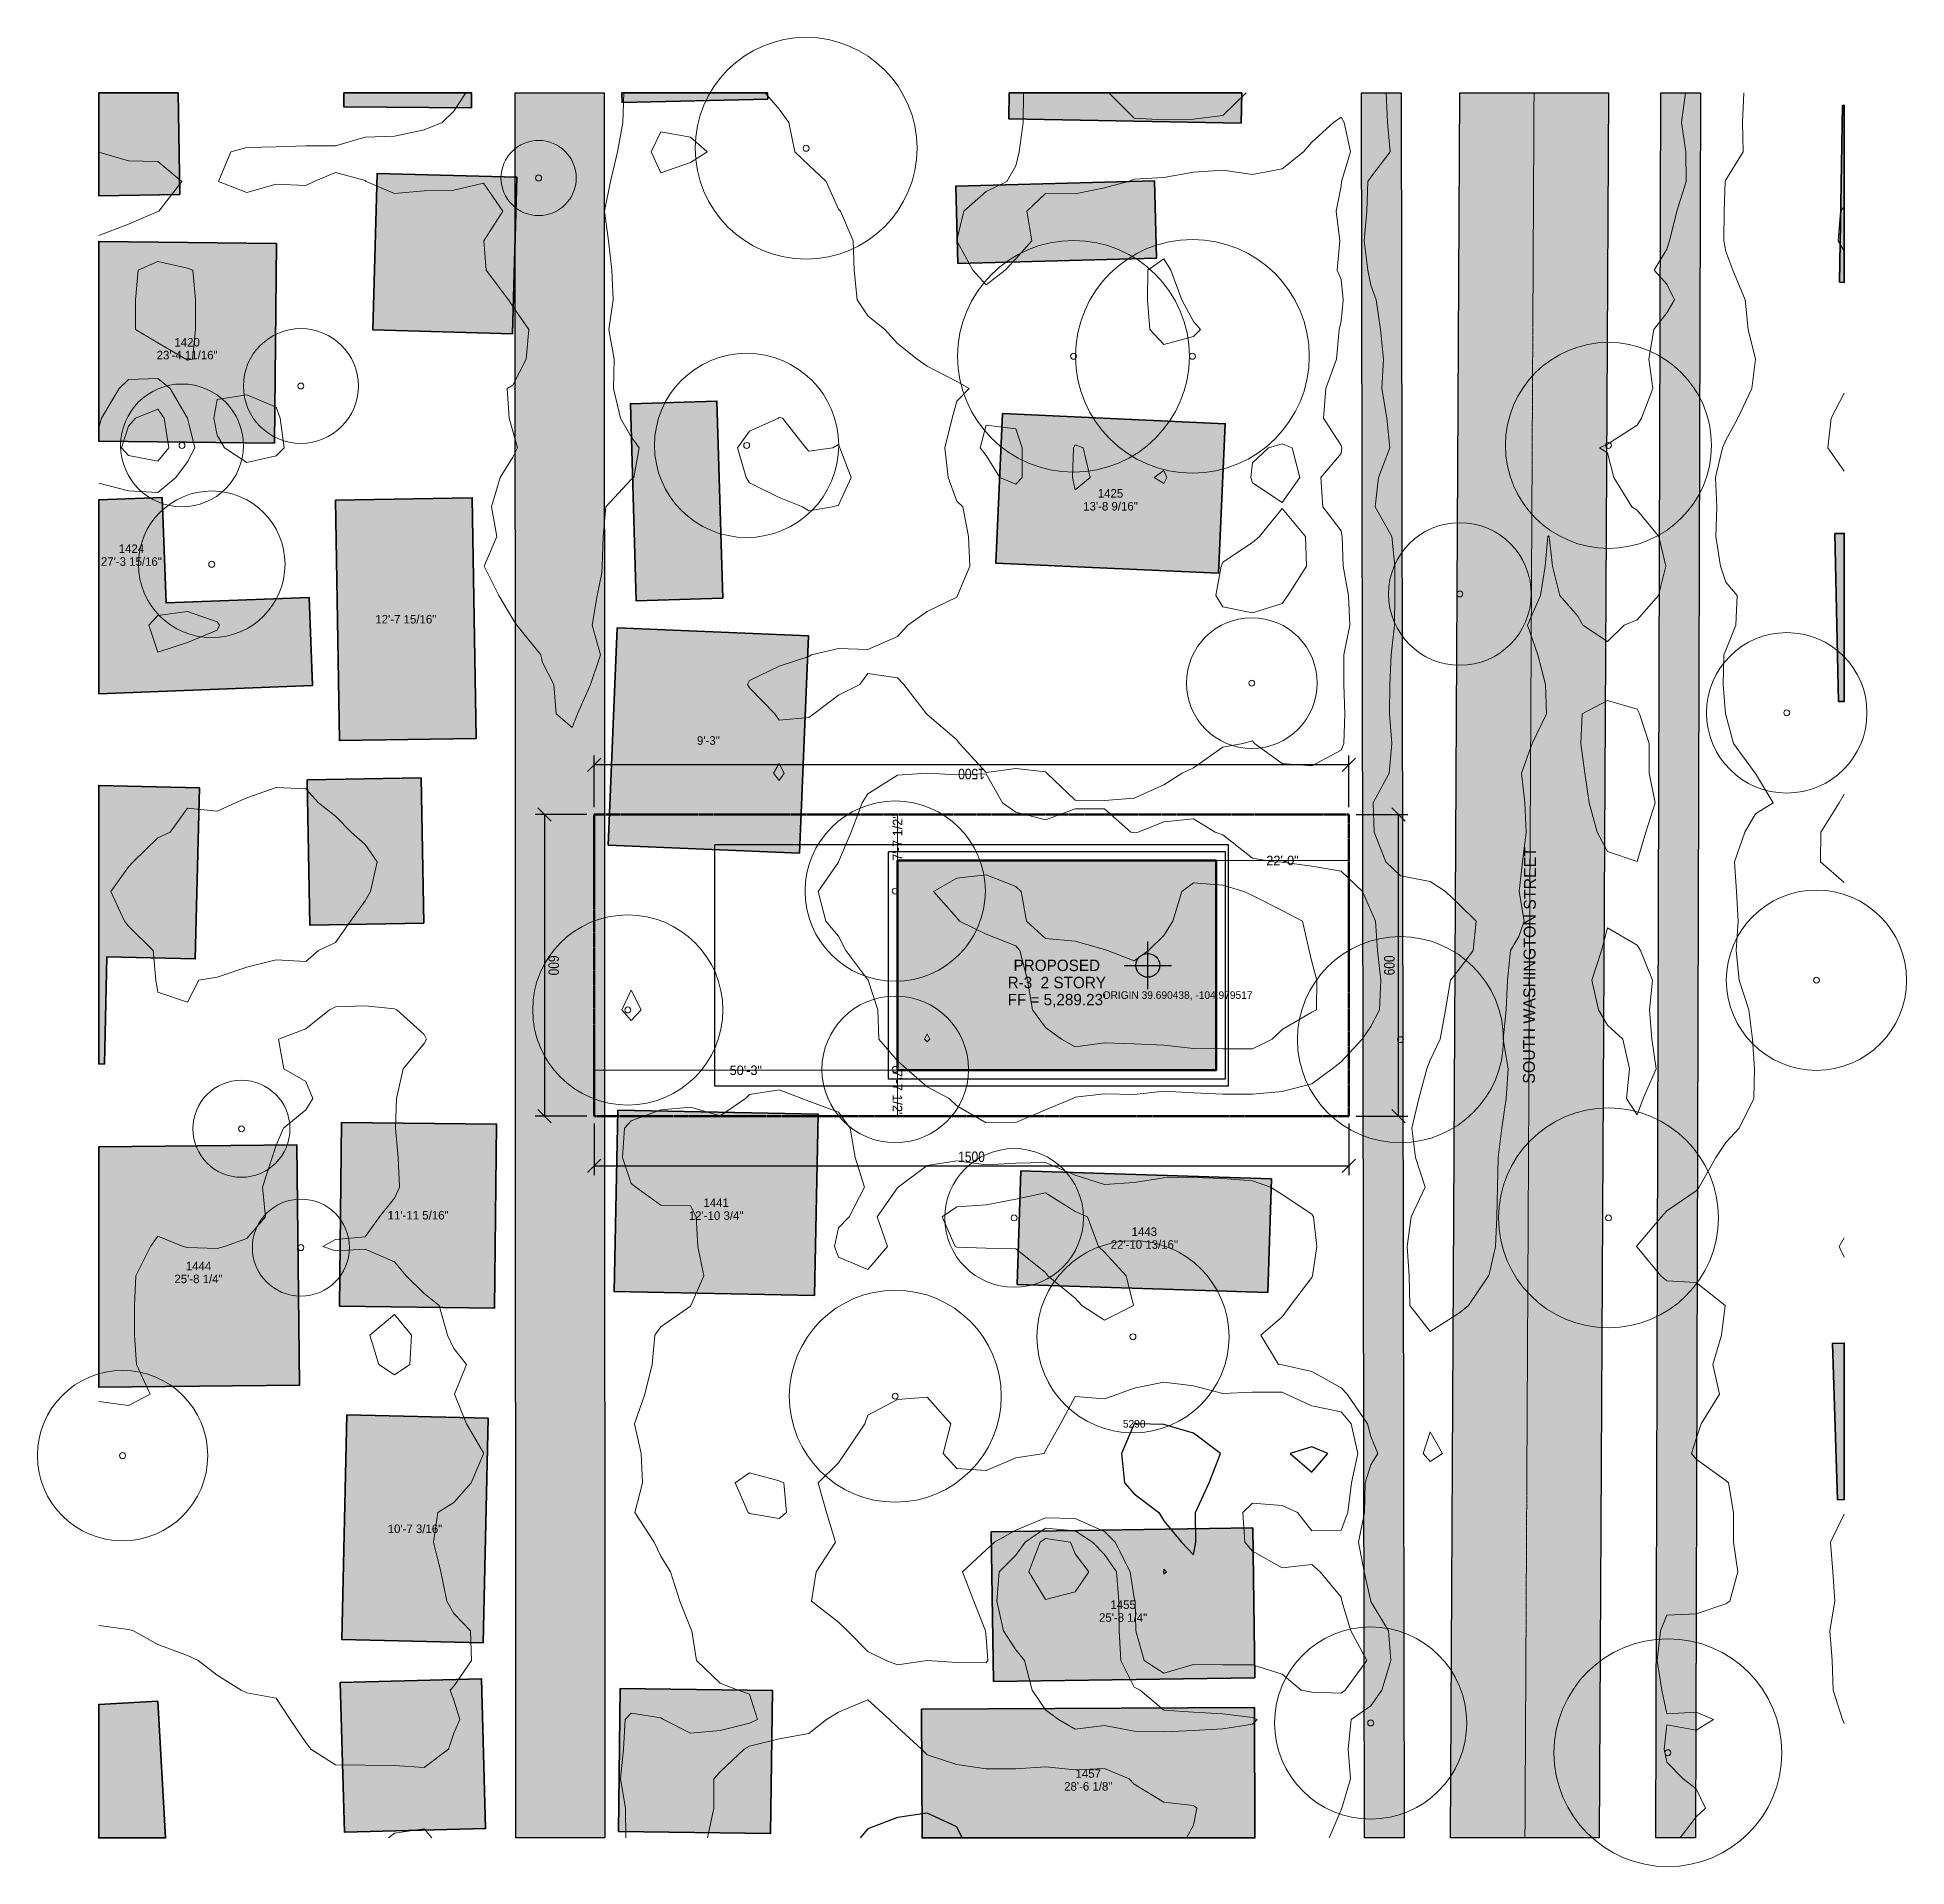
# Model space of a CAD drawing. Header units: inches. Extents: x -2207 to 1508, y -1791 to 1844.
import ezdxf
from ezdxf.enums import TextEntityAlignment as Align

# ---------------------------------------------------------------- set-up
doc = ezdxf.new("R2010")
doc.units = ezdxf.units.IN
doc.header["$MEASUREMENT"] = 0
for name, pattern in [('CENTER', [5.08, 3.175, -0.635, 0.635, -0.635]), ('DASHED', [1.524, 1.27, -0.254]), ('PHANTOM', [6.35, 3.175, -0.635, 0.635, -0.635, 0.635, -0.635])]:
    doc.linetypes.add(name, pattern=pattern)
for name, color, linetype, lineweight in [('A-ANNO-DIMS', 1, 'CONTINUOUS', 18), ('A-ANNO-SYMB', 7, 'CONTINUOUS', 25), ('A-ANNO-TEXT', 7, 'CONTINUOUS', 25), ('A-BLDG-PROP', 7, 'CONTINUOUS', 70), ('A-BLDG-PROP-PATT', 252, 'CONTINUOUS', 0), ('A-ROOF-OTLN', 6, 'DASHED', 25), ('C-BLDG-EXST', 8, 'CONTINUOUS', 35), ('C-BLDG-EXST-PATT', 254, 'CONTINUOUS', 0), ('C-PROP', 1, 'PHANTOM', 50), ('C-PROP-SBCK', 1, 'DASHED', 25), ('C-ROAD', 8, 'CONTINUOUS', 25), ('C-ROAD-CNTR', 8, 'CENTER', 13), ('C-ROAD-PATT', 254, 'CONTINUOUS', 0), ('C-TOPO-MAJR', 33, 'CONTINUOUS', 25), ('C-TOPO-MINR', 33, 'CONTINUOUS', 13), ('L-PLNT', 3, 'CONTINUOUS', 18)]:
    doc.layers.add(name, color=color, linetype=linetype, lineweight=lineweight)
doc.styles.add('OpenSansCondensed-Light', font='OpenSansCondensed-Light.ttf')
doc.dimstyles.new('ARCHKIT', dxfattribs={"dimtxt": 20.787402, "dimasz": 2.5, "dimexe": 18.897638, "dimexo": 14.173228, "dimgap": 7.559055, "dimtad": 1, "dimdec": 4, "dimlunit": 4, "dimtsz": 13.228346, "dimcen": 2.5, "dimazin": 3, "dimtfac": 1, "dimtmove": 0, "dimatfit": 3})

msp = doc.modelspace()

# ---------------------------------------------------------------- texts
at = {"layer": 'A-ANNO-TEXT'}
for s, height, p in [('1420', 17.007874, (-1909.12787, 1238.51138)), ('23\'-4 11/16"', 17.007874, (-1909.12787, 1212.99956)), ('1425', 17.007874, (-74.21036, 938.0614)), ('13\'-8 9/16"', 17.007874, (-74.21036, 912.54959)), ('1424', 17.007874, (-2019.8834, 828.16703)), ('27\'-3 15/16"', 17.007874, (-2019.8834, 802.65522)), ('12\'-7 15/16"', 17.007874, (-1474.52158, 688.03181)), ('9\'-3"', 17.007874, (-873.31552, 446.95737)), ('22\'-0"', 18.897638, (267.6, 208.5)), ('PROPOSED', 22.677165, (-180.9, 0)), ('R-3  2 STORY', 22.6771654, (-180.9, -34.01575)), ("FF = 5,289.23'", 22.6771654, (-180.9, -68.0315)), ('ORIGIN 39.690438, -104.979517', 15.1181102, (59.05512, -59.05512)), ('50\'-3"', 18.897638, (-798.9, -208.5)), ('1441', 17.007874, (-857.86977, -471.87064)), ('11\'-11 5/16"', 17.007874, (-1450.12702, -496.56574)), ('12\'-10 3/4"', 17.007874, (-857.86977, -497.38245)), ('22\'-10 13/16"', 17.007874, (-6.92306, -554.86502)), ('1443', 17.007874, (-6.92306, -529.35321)), ('1444', 17.007874, (-1886.50607, -597.63483)), ('25\'-8 1/4"', 17.007874, (-1886.50607, -623.14664)), ('5290', 15.11811, (-27.06489, -911.17253)), ('10\'-7 3/16"', 17.007874, (-1456.37766, -1119.89999)), ('1455', 17.007874, (-49.13694, -1270.71009)), ('25\'-8 1/4"', 17.007874, (-49.13694, -1296.2219)), ('28\'-6 1/8"', 17.007874, (-118.38965, -1631.80892)), ('1457', 17.007874, (-118.38965, -1606.29711))]:
    msp.add_text(s, height=height, dxfattribs=at).set_placement(p, align=Align.MIDDLE_CENTER)
for s, height, rotation, p in [('7\'-7 1/2"', 18.897638, 90, (-497.4, 254.25)), ('SOUTH WASHINGTON STREET', 23.6220472, 89.70174979, (758.46539, 0)), ('7\'-7 1/2"', 18.897638, -90, (-497.4, -254.25))]:
    msp.add_text(s, height=height, rotation=rotation, dxfattribs=at).set_placement(p, align=Align.MIDDLE_CENTER)

# ---------------------------------------------------------------- blocks, each defined once
blk = doc.blocks.new('_OBLIQUE')
at = {"color": 0, "linetype": 'BYBLOCK'}
blk.add_line((-0.5, -0.5), (0.5, 0.5), dxfattribs=at)
blk = doc.blocks.new('*D1')
for p, q in [((413.8, 300), (516.9, 300)), ((498, -300), (498, 300)), ((413.8, -300), (516.9, -300))]:
    blk.add_line(p, q)
at = {"layer": 'Defpoints'}
for p in [(399.6, 300), (399.6, -300), (498, -300)]:
    blk.add_point(p, dxfattribs=at)
at = {"layer": 'A-ANNO-DIMS', "xscale": 26.45669291338583, "yscale": 26.45669291338583, "rotation": 90}
for p in [(498, 300), (498, -300)]:
    blk.add_blockref('_OBLIQUE', p, dxfattribs=at)
at = {"layer": 'A-ANNO-DIMS', "insert": (480.1, 0), "char_height": 20.79, "attachment_point": 5, "rotation": 90, "style": 'OpenSansCondensed-Light'}
blk.add_mtext('600', dxfattribs=at)
blk = doc.blocks.new('*D2')
for p, q in [((-1100.4, 314.2), (-1100.4, 417.3)), ((399.6, 314.2), (399.6, 417.3)), ((399.6, 398.4), (-1100.4, 398.4))]:
    blk.add_line(p, q)
at = {"layer": 'Defpoints'}
for p in [(399.6, 398.4), (-1100.4, 300), (399.6, 300)]:
    blk.add_point(p, dxfattribs=at)
at = {"layer": 'A-ANNO-DIMS', "xscale": 26.45669291338583, "yscale": 26.45669291338583, "rotation": 180}
for p in [(-1100.4, 398.4), (399.6, 398.4)]:
    blk.add_blockref('_OBLIQUE', p, dxfattribs=at)
at = {"layer": 'A-ANNO-DIMS', "insert": (-350.4, 380.5), "char_height": 20.79, "attachment_point": 5, "rotation": 180, "style": 'OpenSansCondensed-Light'}
blk.add_mtext('1500', dxfattribs=at)
blk = doc.blocks.new('*D3')
for p, q in [((-1114.6, 300), (-1217.7, 300)), ((-1198.8, 300), (-1198.8, -300)), ((-1114.6, -300), (-1217.7, -300))]:
    blk.add_line(p, q)
at = {"layer": 'Defpoints'}
for p in [(-1198.8, 300), (-1100.4, 300), (-1100.4, -300)]:
    blk.add_point(p, dxfattribs=at)
at = {"layer": 'A-ANNO-DIMS', "xscale": 26.45669291338583, "yscale": 26.45669291338583, "rotation": -90}
for p in [(-1198.8, 300), (-1198.8, -300)]:
    blk.add_blockref('_OBLIQUE', p, dxfattribs=at)
at = {"layer": 'A-ANNO-DIMS', "insert": (-1180.9, 0), "char_height": 20.79, "attachment_point": 5, "rotation": 270, "style": 'OpenSansCondensed-Light'}
blk.add_mtext('600', dxfattribs=at)
blk = doc.blocks.new('*D4')
for p, q in [((-1100.4, -314.2), (-1100.4, -417.3)), ((399.6, -314.2), (399.6, -417.3)), ((-1100.4, -398.4), (399.6, -398.4))]:
    blk.add_line(p, q)
at = {"layer": 'Defpoints'}
for p in [(-1100.4, -300), (399.6, -300), (-1100.4, -398.4)]:
    blk.add_point(p, dxfattribs=at)
at = {"layer": 'A-ANNO-DIMS', "xscale": 26.45669291338583, "yscale": 26.45669291338583}
for p in [(-1100.4, -398.4), (399.6, -398.4)]:
    blk.add_blockref('_OBLIQUE', p, dxfattribs=at)
at = {"layer": 'A-ANNO-DIMS', "insert": (-350.4, -380.5), "char_height": 20.79, "attachment_point": 5, "style": 'OpenSansCondensed-Light'}
blk.add_mtext('1500', dxfattribs=at)

# ---------------------------------------------------------------- dimensions: what is measured, and where the dimension line sits
at = {"layer": 'A-ANNO-DIMS'}
for base, p1, p2, angle, picture, middle in [((399.6, 398.4252), (399.6, 300), (-1100.4, 300), 180, '*D2', (-350.4, 380.47244)), ((-1198.8252, 300), (-1100.4, 300), (-1100.4, -300), 270, '*D3', (-1180.87244, 0)), ((498.0252, -300), (399.6, -300), (399.6, 300), 90, '*D1', (480.07244, 0))]:
    dim = msp.add_linear_dim(base=base, p1=p1, p2=p2, angle=angle, dimstyle='ARCHKIT', dxfattribs=at)
    dim.commit()
    dim.dimension.update_dxf_attribs({"geometry": picture, "text_midpoint": middle})
dim = msp.add_linear_dim(base=(-1100.4, -398.4252), p1=(-1100.4, -300), p2=(399.6, -300), dimstyle='ARCHKIT', dxfattribs=at)
dim.commit()
dim.dimension.update_dxf_attribs({"geometry": '*D4', "text_midpoint": (-350.4, -380.47244)})

# ---------------------------------------------------------------- hatches: boundary and pattern name
at = {"layer": 'A-BLDG-PROP-PATT'}
msp.add_hatch(color=256, dxfattribs=at).paths.add_polyline_path([(-497.4, -208.5), (-497.4, 208.5), (135.6, 208.5), (135.6, -208.5), (-497.4, -208.5)])
at = {"layer": 'C-BLDG-EXST-PATT'}
for points in [[(-1923.92136, 1532.11465), (-2084.65197, 1529.60781), (-2084.65197, 1734.25197), (-1926.94789, 1734.25197), (-1923.92136, 1532.11465)], [(-1344.07629, 1704.77426), (-1597.6947, 1706.52397), (-1597.51731, 1734.25197), (-1343.88773, 1734.25197), (-1344.07629, 1704.77426)], [(-755.45188, 1721.81993), (-1044.86731, 1715.26398), (-1045.31724, 1734.25197), (-755.73469, 1734.25197), (-755.45188, 1721.81993)], [(185.4015, 1674.17287), (-276.24485, 1682.91536), (-275.27492, 1734.25197), (186.53651, 1734.25197), (185.4015, 1674.17287)], [(1374.47155, 1357.70044), (1380.5487, 1709.14563), (1383.85197, 1709.08833), (1383.85197, 1357.53762), (1374.47155, 1357.70044)], [(-1262.69063, 1255.41367), (-1539.94895, 1263.28313), (-1531.50468, 1574.07601), (-1254.24664, 1566.64368), (-1262.69063, 1255.41367)], [(-377.5575, 1395.28995), (-381.6098, 1548.71937), (13.1706, 1559.21003), (17.56081, 1405.78061), (-377.5575, 1395.28995)], [(-1731.42847, 1435.07266), (-1735.82094, 1038.16695), (-2084.65197, 1041.95009), (-2084.65197, 1438.90343), (-1731.42847, 1435.07266)], [(-844.27175, 729.55584), (-1016.5032, 724.31092), (-1028.32167, 1116.40836), (-856.42815, 1121.65327), (-844.27175, 729.55584)], [(-289.0783, 1096.73631), (153.99499, 1076.62866), (140.4868, 779.8236), (-302.24922, 799.49415), (-289.0783, 1096.73631)], [(-1959.04687, 929.76235), (-1950.94321, 720.38141), (-1666.93013, 731.30774), (-1660.17691, 556.02224), (-2084.65197, 539.91821), (-2084.65197, 925.02632), (-1959.04687, 929.76235)], [(-1614.24654, 924.95198), (-1342.39119, 929.32187), (-1334.96371, 451.11164), (-1606.48178, 446.74175), (-1614.24654, 924.95198)], [(1372.44908, 524.5481), (1365.35569, 858.07127), (1383.85197, 858.46237), (1383.85197, 524.77994), (1372.44908, 524.5481)], [(-1072.22686, 238.66987), (-1054.32676, 670.98231), (-674.40444, 655.24488), (-692.30399, 222.93241), (-1072.22686, 238.66987)], [(-1438.97983, 83.93062), (-1665.58287, 79.99769), (-1670.30921, 368.49746), (-1444.0441, 372.43039), (-1438.97983, 83.93062)], [(-1884.75459, 352.76237), (-1892.86173, 12.68242), (-2068.47064, 17.05477), (-2073.53775, -196.26015), (-2084.65197, -195.99499), (-2084.65197, 357.58759), (-1884.75459, 352.76237)], [(-1053.31697, -287.62367), (-655.15709, -295.49297), (-662.24979, -656.11763), (-1060.74785, -648.24832), (-1053.31697, -287.62367)], [(-1606.15003, -677.53301), (-1602.09557, -312.10003), (-1294.1042, -315.59847), (-1298.15828, -681.03146), (-1606.15003, -677.53301)], [(-1690.91352, -356.68587), (-1685.85053, -834.45895), (-2084.65197, -838.63682), (-2084.65197, -360.8107), (-1690.91352, -356.68587)], [(238.42343, -649.99857), (-259.36145, -634.2622), (-252.26935, -408.70786), (245.51516, -424.44422), (238.42343, -649.99857)], [(1370.43, -1062.20048), (1360.29729, -751.40763), (1383.85197, -750.64929), (1383.85197, -1061.76808), (1370.43, -1062.20048)], [(-1591.62962, -893.47077), (-1310.99222, -900.02893), (-1321.12548, -1346.32923), (-1601.7633, -1339.77106), (-1591.62962, -893.47077)], [(212.75799, -1415.83424), (-306.64168, -1423.26521), (-311.03162, -1125.58594), (208.36754, -1118.15498), (212.75799, -1415.83424)], [(-1604.80315, -1425.44672), (-1324.16519, -1418.01702), (-1316.06142, -1715.69632), (-1596.69965, -1723.12603), (-1604.80315, -1425.44672)], [(-1051.97111, -1721.37993), (-1048.2553, -1437.25142), (-746.00386, -1441.1864), (-749.71939, -1725.31491), (-1051.97111, -1721.37993)], [(-1967.50511, -1462.59985), (-1952.14232, -1734.25197), (-2084.65197, -1734.25197), (-2084.65197, -1469.2593), (-1967.50511, -1462.59985)], [(-449.49355, -1478.34226), (211.74489, -1475.28267), (212.71396, -1734.25197), (-448.53533, -1734.25197), (-449.49355, -1478.34226)]]:
    msp.add_hatch(color=256, dxfattribs=at).paths.add_polyline_path(points)
at = {"layer": 'C-ROAD'}
for points in [[(430.39393, -1734.25197), (424.68388, 1734.25197), (503.42415, 1734.25197), (509.13419, -1734.25197), (430.39393, -1734.25197)], [(1098.04412, 1734.25197), (1088.03416, -1734.25197), (1009.29367, -1734.25197), (1019.30364, 1734.25197), (1098.04412, 1734.25197)]]:
    msp.add_hatch(color=256, dxfattribs=at).paths.add_polyline_path(points)
at = {"layer": 'C-ROAD-PATT'}
for points in [[(-1080.38428, 1734.25197), (-1078.7321, -1734.25197), (-1255.89748, -1734.25197), (-1257.54965, 1734.25197), (-1080.38428, 1734.25197)], [(601.79795, -1734.25197), (619.85323, 1734.25197), (915.13282, 1734.25197), (897.07754, -1734.25197), (601.79795, -1734.25197)]]:
    msp.add_hatch(color=256, dxfattribs=at).paths.add_polyline_path(points)

# ---------------------------------------------------------------- linework, layer by layer
at = {"layer": 'A-ANNO-DIMS'}
for points in [[(-497.4, 208.5), (-497.4, 300)], [(135.6, 208.5), (399.6, 208.5)], [(-497.4, -208.5), (-1100.4, -208.5)], [(-497.4, -208.5), (-497.4, -300)]]:
    msp.add_lwpolyline(points, dxfattribs=at)
at = {"layer": 'A-ANNO-SYMB'}
for points in [[(0, -47.24409), (0, 47.24409)], [(-47.24409, 0), (47.24409, 0)]]:
    msp.add_lwpolyline(points, dxfattribs=at)
msp.add_circle((0, 0), 23.62205, dxfattribs=at)
at = {"layer": 'A-BLDG-PROP'}
msp.add_lwpolyline([(-497.4, -208.5), (-497.4, 208.5), (135.6, 208.5), (135.6, -208.5), (-497.4, -208.5)], close=True, dxfattribs=at)
at = {"layer": 'A-ROOF-OTLN'}
msp.add_lwpolyline([(-515.4, -226.5), (-515.4, 226.5), (153.6, 226.5), (153.6, -226.5), (-515.4, -226.5)], close=True, dxfattribs=at)
at = {"layer": 'C-BLDG-EXST'}
for points in [[(-1923.92136, 1532.11465), (-2084.65197, 1529.60781), (-2084.65197, 1734.25197), (-1926.94789, 1734.25197), (-1923.92136, 1532.11465)], [(-1344.07629, 1704.77426), (-1597.6947, 1706.52397), (-1597.51731, 1734.25197), (-1343.88773, 1734.25197), (-1344.07629, 1704.77426)], [(-755.45188, 1721.81993), (-1044.86731, 1715.26398), (-1045.31724, 1734.25197), (-755.73469, 1734.25197), (-755.45188, 1721.81993)], [(185.4015, 1674.17287), (-276.24485, 1682.91536), (-275.27492, 1734.25197), (186.53651, 1734.25197), (185.4015, 1674.17287)], [(1374.47155, 1357.70044), (1380.5487, 1709.14563), (1383.85197, 1709.08833), (1383.85197, 1357.53762), (1374.47155, 1357.70044)], [(-1262.69063, 1255.41367), (-1539.94895, 1263.28313), (-1531.50468, 1574.07601), (-1254.24664, 1566.64368), (-1262.69063, 1255.41367)], [(-377.5575, 1395.28995), (-381.6098, 1548.71937), (13.1706, 1559.21003), (17.56081, 1405.78061), (-377.5575, 1395.28995)], [(-1731.42847, 1435.07266), (-1735.82094, 1038.16695), (-2084.65197, 1041.95009), (-2084.65197, 1438.90343), (-1731.42847, 1435.07266)], [(-844.27175, 729.55584), (-1016.5032, 724.31092), (-1028.32167, 1116.40836), (-856.42815, 1121.65327), (-844.27175, 729.55584)], [(-289.0783, 1096.73631), (153.99499, 1076.62866), (140.4868, 779.8236), (-302.24922, 799.49415), (-289.0783, 1096.73631)], [(-1959.04687, 929.76235), (-1950.94321, 720.38141), (-1666.93013, 731.30774), (-1660.17691, 556.02224), (-2084.65197, 539.91821), (-2084.65197, 925.02632), (-1959.04687, 929.76235)], [(-1614.24654, 924.95198), (-1342.39119, 929.32187), (-1334.96371, 451.11164), (-1606.48178, 446.74175), (-1614.24654, 924.95198)], [(1372.44908, 524.5481), (1365.35569, 858.07127), (1383.85197, 858.46237), (1383.85197, 524.77994), (1372.44908, 524.5481)], [(-1072.22686, 238.66987), (-1054.32676, 670.98231), (-674.40444, 655.24488), (-692.30399, 222.93241), (-1072.22686, 238.66987)], [(-1438.97983, 83.93062), (-1665.58287, 79.99769), (-1670.30921, 368.49746), (-1444.0441, 372.43039), (-1438.97983, 83.93062)], [(-1884.75459, 352.76237), (-1892.86173, 12.68242), (-2068.47064, 17.05477), (-2073.53775, -196.26015), (-2084.65197, -195.99499), (-2084.65197, 357.58759), (-1884.75459, 352.76237)], [(-1053.31697, -287.62367), (-655.15709, -295.49297), (-662.24979, -656.11763), (-1060.74785, -648.24832), (-1053.31697, -287.62367)], [(-1606.15003, -677.53301), (-1602.09557, -312.10003), (-1294.1042, -315.59847), (-1298.15828, -681.03146), (-1606.15003, -677.53301)], [(-1690.91352, -356.68587), (-1685.85053, -834.45895), (-2084.65197, -838.63682), (-2084.65197, -360.8107), (-1690.91352, -356.68587)], [(238.42343, -649.99857), (-259.36145, -634.2622), (-252.26935, -408.70786), (245.51516, -424.44422), (238.42343, -649.99857)], [(1370.43, -1062.20048), (1360.29729, -751.40763), (1383.85197, -750.64929), (1383.85197, -1061.76808), (1370.43, -1062.20048)], [(-1591.62962, -893.47077), (-1310.99222, -900.02893), (-1321.12548, -1346.32923), (-1601.7633, -1339.77106), (-1591.62962, -893.47077)], [(212.75799, -1415.83424), (-306.64168, -1423.26521), (-311.03162, -1125.58594), (208.36754, -1118.15498), (212.75799, -1415.83424)], [(-1604.80315, -1425.44672), (-1324.16519, -1418.01702), (-1316.06142, -1715.69632), (-1596.69965, -1723.12603), (-1604.80315, -1425.44672)], [(-1051.97111, -1721.37993), (-1048.2553, -1437.25142), (-746.00386, -1441.1864), (-749.71939, -1725.31491), (-1051.97111, -1721.37993)], [(-1967.50511, -1462.59985), (-1952.14232, -1734.25197), (-2084.65197, -1734.25197), (-2084.65197, -1469.2593), (-1967.50511, -1462.59985)], [(-449.49355, -1478.34226), (211.74489, -1475.28267), (212.71396, -1734.25197), (-448.53533, -1734.25197), (-449.49355, -1478.34226)]]:
    msp.add_lwpolyline(points, close=True, dxfattribs=at)
at = {"layer": 'C-PROP'}
msp.add_lwpolyline([(399.6, -300), (399.6, 300), (-1100.4, 300), (-1100.4, -300), (399.6, -300)], close=True, dxfattribs=at)
at = {"layer": 'C-PROP-SBCK'}
msp.add_lwpolyline([(-860.4, 240), (159.6, 240), (159.6, -240), (-860.4, -240), (-860.4, 240)], close=True, dxfattribs=at)
at = {"layer": 'C-ROAD'}
for points in [[(-1080.38428, 1734.25197), (-1078.7321, -1734.25197), (-1255.89748, -1734.25197), (-1257.54965, 1734.25197), (-1080.38428, 1734.25197)], [(430.39393, -1734.25197), (424.68388, 1734.25197), (503.42415, 1734.25197), (509.13419, -1734.25197), (430.39393, -1734.25197)], [(601.79795, -1734.25197), (619.85323, 1734.25197), (915.13282, 1734.25197), (897.07754, -1734.25197), (601.79795, -1734.25197)], [(1098.04412, 1734.25197), (1088.03416, -1734.25197), (1009.29367, -1734.25197), (1019.30364, 1734.25197), (1098.04412, 1734.25197)]]:
    msp.add_lwpolyline(points, close=True, dxfattribs=at)
at = {"layer": 'C-ROAD-CNTR'}
msp.add_lwpolyline([(767.49303, 1734.25197), (749.43775, -1734.25197)], dxfattribs=at)
at = {"layer": 'C-TOPO-MAJR'}
for points in [[(90.51152, -1171.94797), (95.09174, -1146.36995), (94.78295, -1087.58174), (121.64324, -1028.79354), (144.14234, -970.00534), (90.51152, -929.69898), (31.72332, -912.56209), (-21.93394, -911.21714), (-27.06489, -911.17253), (-27.13878, -911.21714), (-52.41495, -970.00534), (-46.20622, -1028.79354), (-27.06489, -1050.23105), (22.1016, -1087.58174), (31.72332, -1104.22758), (66.6862, -1146.36995), (90.51152, -1171.94797)], [(325.66433, -1007.14334), (357.69265, -970.00534), (325.66433, -957.07346), (282.75629, -970.00534), (325.66433, -1007.14334)], [(31.72332, -1209.60345), (37.07983, -1205.15815), (31.72332, -1200.36852), (31.04204, -1205.15815), (31.72332, -1209.60345)], [(-368.86893, -1734.25197), (-379.7941, -1712.04581), (-438.5823, -1685.39406), (-497.37051, -1693.52148), (-556.15871, -1716.49299), (-571.58682, -1734.25197)]]:
    msp.add_lwpolyline(points, dxfattribs=at)
at = {"layer": 'C-TOPO-MINR'}
for points in [[(-1041.20106, 1734.25197), (-1043.17116, 1675.46377), (-1053.9662, 1616.67556), (-1067.91092, 1557.88736), (-1079.97459, 1499.09916), (-1071.77537, 1440.31096), (-1064.91327, 1381.52275), (-1062.43452, 1322.73455), (-1071.38199, 1263.94635), (-1060.5196, 1205.15815), (-1062.01699, 1146.36995), (-1048.14765, 1087.58174), (-1026.46433, 1050.33071), (-1010.97497, 1028.79354), (-1021.73339, 970.00534), (-1026.46433, 965.88823), (-1076.73559, 911.21714), (-1082.35209, 852.42893), (-1084.51275, 793.64073), (-1085.25253, 779.90024), (-1094.26418, 734.85253), (-1104.38763, 676.06433), (-1087.90761, 617.27612), (-1107.35331, 558.48792), (-1133.35624, 499.69972), (-1144.04073, 472.66225), (-1175.62873, 499.69972), (-1180.48309, 558.48792), (-1202.82893, 602.21581), (-1206.05862, 617.27612), (-1253.71454, 676.06433), (-1261.61714, 687.81749), (-1289.69009, 734.85253), (-1318.94786, 793.64073), (-1293.90155, 852.42893), (-1304.44737, 911.21714), (-1286.74699, 970.00534), (-1261.61714, 1010.4325), (-1252.90233, 1028.79354), (-1261.61714, 1062.1118), (-1268.85669, 1087.58174), (-1273.22231, 1146.36995), (-1261.61714, 1153.15269), (-1235.37152, 1205.15815), (-1230.05884, 1263.94635), (-1261.61714, 1309.74229), (-1270.38097, 1322.73455), (-1314.76342, 1381.52275), (-1319.39198, 1440.31096), (-1281.99463, 1499.09916), (-1320.40534, 1555.01012), (-1379.19354, 1540.98146), (-1437.98174, 1539.4945), (-1496.76995, 1534.4676), (-1553.6572, 1557.88736), (-1555.55815, 1559.79922), (-1614.34635, 1575.96398), (-1656.44274, 1557.88736), (-1673.13455, 1550.00512), (-1731.92275, 1552.71275), (-1790.71096, 1536.409), (-1846.59198, 1557.88736), (-1822.17862, 1616.67556), (-1790.71096, 1625.83399), (-1731.92275, 1626.87636), (-1673.13455, 1628.82663), (-1614.34635, 1628.88243), (-1555.55815, 1645.92304), (-1496.76995, 1647.88183), (-1437.98174, 1660.76375), (-1402.38107, 1675.46377), (-1379.19354, 1697.50435), (-1355.42007, 1734.25197)], [(-760.20839, 1734.25197), (-732.52332, 1701.97473), (-713.65058, 1675.46377), (-701.50123, 1616.67556), (-673.73511, 1590.19603), (-639.26759, 1557.88736), (-614.94691, 1502.76247), (-610.64949, 1499.09916), (-585.57438, 1440.31096), (-583.81268, 1381.52275), (-577.36348, 1322.73455), (-556.15871, 1290.9202), (-522.42288, 1263.94635), (-497.37051, 1236.31354), (-458.08518, 1205.15815), (-438.5823, 1191.26934), (-379.7941, 1160.25006), (-355.28078, 1146.36995), (-379.7941, 1121.6208), (-389.07736, 1087.58174), (-403.54919, 1028.79354), (-396.49214, 970.00534), (-379.7941, 922.74303), (-367.59236, 911.21714), (-356.65006, 852.42893), (-353.84067, 793.64073), (-378.15397, 734.85253), (-379.7941, 731.69188), (-438.5823, 703.49243), (-476.73054, 676.06433), (-497.37051, 653.55177), (-556.15871, 627.99715), (-614.94691, 629.78285), (-668.09456, 617.27612), (-673.73511, 614.22199), (-732.52332, 594.38334), (-791.31152, 566.25015), (-795.67889, 558.48792), (-791.31152, 551.69771), (-741.24984, 499.69972), (-732.52332, 487.40229), (-673.73511, 492.42177), (-664.03405, 499.69972), (-614.94691, 537.07119), (-572.47007, 558.48792), (-556.15871, 580.18961), (-497.37051, 571.68198), (-484.56684, 558.48792), (-439.99872, 499.69972), (-438.5823, 498.62229), (-379.7941, 448.04415), (-374.48252, 440.91152), (-321.0059, 383.58893), (-262.2177, 391.00092), (-203.42949, 384.36724), (-200.54194, 382.12332), (-144.64129, 328.26505), (-85.85309, 327.47549), (-27.06489, 332.4213), (31.72332, 358.91975), (68.40401, 382.12332), (90.51152, 392.68343), (149.29972, 433.95317), (188.88066, 440.91152), (208.08792, 446.11085), (211.89819, 440.91152), (266.87612, 401.38238), (325.66433, 396.33291), (384.45253, 427.90252), (389.27539, 440.91152), (391.59317, 499.69972), (389.64057, 558.48792), (389.75098, 617.27612), (401.42388, 676.06433), (398.91203, 734.85253), (387.9387, 793.64073), (386.49371, 852.42893), (384.45253, 863.45695), (347.58806, 911.21714), (344.04159, 970.00534), (384.45253, 1017.23229), (385.51048, 1028.79354), (384.45253, 1033.23539), (349.22094, 1087.58174), (353.44886, 1146.36995), (374.60717, 1205.15815), (380.43016, 1263.94635), (384.45253, 1280.63188), (388.02618, 1322.73455), (384.45253, 1363.07712), (376.06831, 1381.52275), (381.2557, 1440.31096), (374.47304, 1499.09916), (384.45253, 1548.46644), (385.12553, 1557.88736), (402.50893, 1616.67556), (390.14514, 1675.46377), (384.45253, 1686.01373), (368.74424, 1675.46377), (325.66433, 1636.31322), (309.04788, 1616.67556), (266.87612, 1583.36519), (208.08792, 1571.74676), (149.29972, 1580.35594), (90.51152, 1576.60909), (31.72332, 1565.73857), (-27.06489, 1562.4646), (-39.11771, 1557.88736), (-85.85309, 1545.36386), (-144.64129, 1533.42343), (-203.42949, 1534.42705), (-240.24274, 1499.09916), (-230.71214, 1440.31096), (-262.2177, 1404.25929), (-283.32042, 1381.52275), (-321.0059, 1352.56705), (-348.00441, 1381.52275), (-379.7941, 1439.9539), (-380.30185, 1440.31096), (-379.7941, 1441.55263), (-365.4321, 1499.09916), (-321.0059, 1538.39477), (-280.08655, 1557.88736), (-262.2177, 1588.85508), (-255.4388, 1616.67556), (-247.92753, 1675.46377), (-246.92487, 1734.25197)], [(-77.58716, 1734.25197), (-27.06489, 1683.7363), (31.72332, 1680.60724), (90.51152, 1682.01248), (149.29972, 1689.38636), (195.46405, 1734.25197)], [(1068.26818, 1734.25197), (1060.19749, 1675.46377), (1069.25426, 1616.67556), (1069.49913, 1557.88736), (1051.07848, 1499.09916), (1036.9976, 1440.31096), (1031.12275, 1423.82676), (1006.29872, 1381.52275), (1031.12275, 1353.80723), (1046.90147, 1322.73455), (1031.12275, 1296.96025), (1005.48123, 1263.94635), (995.82349, 1205.15815), (1003.85811, 1146.36995), (981.24708, 1087.58174), (972.33455, 1073.74135), (913.54635, 1036.02608), (897.48241, 1028.79354), (913.54635, 1018.64122), (925.94496, 970.00534), (961.8565, 911.21714), (972.33455, 904.60888), (1015.56949, 852.42893), (1029.36699, 793.64073), (1015.14274, 734.85253), (972.33455, 687.02429), (946.82391, 676.06433), (913.54635, 643.9221), (864.73224, 676.06433), (854.75815, 694.38017), (818.45452, 734.85253), (804.23125, 793.64073), (797.41034, 852.42893), (795.96995, 853.67147), (794.83207, 852.42893), (789.79462, 793.64073), (780.13908, 734.85253), (754.46839, 676.06433), (774.80248, 617.27612), (790.45121, 558.48792), (791.99962, 499.69972), (764.0707, 440.91152), (742.41171, 382.12332), (748.89578, 323.33511), (751.80038, 264.54691), (744.2365, 205.75871), (737.95152, 146.97051), (747.71694, 88.1823), (737.18174, 57.21755), (720.89966, 29.3941), (714.54869, -29.3941), (712.33287, -88.1823), (706.06546, -146.97051), (716.27184, -205.75871), (712.19008, -264.54691), (703.30241, -323.33511), (695.87658, -382.12332), (694.82104, -440.91152), (693.36875, -499.69972), (690.61025, -558.48792), (678.39354, -614.15999), (677.10587, -617.27612), (636.96126, -676.06433), (619.60534, -690.61873), (560.81714, -727.69959), (520.65299, -676.06433), (519.01472, -617.27612), (515.24779, -558.48792), (523.54501, -499.69972), (550.87525, -440.91152), (531.82021, -382.12332), (524.66883, -323.33511), (538.35761, -264.54691), (554.42952, -205.75871), (560.81714, -188.7089), (581.13432, -146.97051), (591.76016, -88.1823), (601.2671, -29.3941), (619.60534, -6.57855), (646.55486, 29.3941), (652.35684, 88.1823), (619.60534, 120.64861), (591.56327, 146.97051), (560.81714, 166.89766), (502.02893, 178.06234), (473.25655, 205.75871), (449.95408, 264.54691), (447.66433, 323.33511), (479.35418, 382.12332), (484.72457, 440.91152), (480.22527, 499.69972), (480.70993, 558.48792), (483.52568, 617.27612), (490.19266, 676.06433), (491.06387, 734.85253), (490.67065, 793.64073), (485.03298, 852.42893), (451.70291, 911.21714), (458.56908, 970.00534), (480.87645, 1028.79354), (474.96445, 1087.58174), (465.03711, 1146.36995), (468.3732, 1205.15815), (462.61733, 1263.94635), (453.76766, 1322.73455), (443.24073, 1351.83966), (437.05614, 1381.52275), (430.13058, 1440.31096), (435.33878, 1499.09916), (437.07088, 1557.88736), (443.24073, 1566.64882), (481.66455, 1616.67556), (476.16512, 1675.46377), (473.92709, 1734.25197)], [(1184.28396, 1734.25197), (1181.83003, 1675.46377), (1183.25024, 1616.67556), (1148.69916, 1561.51417), (1147.26076, 1557.88736), (1145.11091, 1499.09916), (1144.62075, 1440.31096), (1148.69916, 1419.07532), (1162.52482, 1381.52275), (1187.32598, 1322.73455), (1192.92142, 1263.94635), (1207.44161, 1205.15815), (1199.96326, 1146.36995), (1172.64731, 1087.58174), (1148.69916, 1043.95737), (1142.06298, 1028.79354), (1128.40843, 970.00534), (1130.95217, 911.21714), (1128.47625, 852.42893), (1137.78832, 793.64073), (1148.69916, 761.86701), (1170.93672, 734.85253), (1168.39129, 676.06433), (1148.69916, 626.73438), (1144.34387, 617.27612), (1143.50433, 558.48792), (1147.95814, 499.69972), (1148.69916, 497.64402), (1163.71636, 440.91152), (1207.16022, 382.12332), (1207.48736, 381.52786), (1242.56015, 323.33511), (1207.48736, 301.30745), (1186.55192, 264.54691), (1166.15362, 205.75871), (1169.67547, 146.97051), (1173.05701, 88.1823), (1168.94303, 29.3941), (1174.82495, -29.3941), (1194.39356, -88.1823), (1201.57964, -146.97051), (1205.77704, -205.75871), (1204.15876, -264.54691), (1175.444, -323.33511), (1148.69916, -352.1055), (1128.83052, -382.12332), (1095.36936, -440.91152), (1089.91096, -447.96086), (1031.12275, -487.70979), (1020.68356, -499.69972), (972.33455, -556.81129), (971.40924, -558.48792), (972.33455, -560.20512), (1019.29499, -617.27612), (1031.12275, -627.03387), (1089.91096, -630.60975), (1147.39789, -676.06433), (1140.25461, -734.85253), (1123.02207, -793.64073), (1136.01924, -852.42893), (1099.56917, -911.21714), (1089.91096, -940.78632), (1080.59607, -970.00534), (1089.91096, -981.42293), (1148.69916, -1024.19961), (1153.76392, -1028.79354), (1163.73027, -1087.58174), (1164.1199, -1146.36995), (1172.31509, -1205.15815), (1156.27675, -1263.94635), (1148.69916, -1268.99412), (1089.91096, -1288.70725), (1031.12275, -1291.76798), (1018.99976, -1322.73455), (1012.45796, -1381.52275), (1021.39559, -1440.31096), (1031.12275, -1487.44158), (1089.91096, -1484.63057), (1124.07014, -1499.09916), (1089.91096, -1520.09967), (1031.12275, -1509.61529), (1025.88956, -1557.88736), (1031.12275, -1583.74516), (1064.05608, -1616.67556), (1089.91096, -1636.51994), (1108.52077, -1675.46377), (1089.91096, -1692.19237), (1057.58727, -1734.25197)], [(-967.67612, 1574.93966), (-908.88792, 1595.80089), (-875.83012, 1616.67556), (-908.88792, 1646.02414), (-967.67612, 1656.78109), (-987.14327, 1616.67556), (-967.67612, 1574.93966)], [(-2084.65197, 1616.0541), (-2025.86377, 1598.83163), (-1967.07556, 1598.0185), (-1919.37052, 1557.88736), (-1965.37799, 1499.09916), (-1967.07556, 1498.71463), (-2025.86377, 1473.00577), (-2084.65197, 1450.37913)], [(1383.85197, 1507.72647), (1376.4786, 1499.09916), (1372.08152, 1440.31096), (1383.85197, 1419.79928)], [(-1908.28736, 1203.1572), (-1898.3262, 1205.15815), (-1892.15476, 1263.94635), (-1892.15476, 1322.73455), (-1898.09477, 1381.52275), (-1908.28736, 1385.51788), (-1967.07556, 1399.21405), (-2006.5423, 1381.52275), (-2011.91699, 1322.73455), (-2011.91699, 1263.94635), (-1967.07556, 1237.50839), (-1911.85901, 1205.15815), (-1908.28736, 1203.1572)], [(31.72332, 1234.31272), (90.51152, 1250.10975), (104.95888, 1263.94635), (90.51152, 1279.90984), (67.85612, 1322.73455), (45.69643, 1381.52275), (31.72332, 1404.23563), (0.15528, 1381.52275), (-0.77519, 1322.73455), (4.18633, 1263.94635), (31.72332, 1234.31272)], [(913.54635, 1381.11007), (914.18444, 1381.52275), (913.54635, 1381.99842), (912.99131, 1381.52275), (913.54635, 1381.11007)], [(-2084.65197, 1068.9571), (-2079.33195, 1087.58174), (-2043.99838, 1146.36995), (-2025.86377, 1164.4072), (-1967.07556, 1166.27873), (-1943.12788, 1146.36995), (-1908.35202, 1087.58174), (-1908.28736, 1087.30345), (-1893.90281, 1028.79354), (-1908.28736, 1001.04138), (-1931.81821, 970.00534), (-1967.07556, 940.09636), (-2025.86377, 943.33477), (-2084.65197, 958.11644)], [(-1790.71096, 999.83518), (-1731.92275, 1012.89076), (-1716.27069, 1028.79354), (-1724.52505, 1087.58174), (-1731.92275, 1109.32418), (-1790.71096, 1133.99522), (-1849.49916, 1124.59046), (-1856.03368, 1087.58174), (-1849.49916, 1053.96629), (-1834.78793, 1028.79354), (-1790.71096, 999.83518)], [(1383.85197, 1137.09181), (1357.9309, 1087.58174), (1351.08328, 1028.79354), (1383.85197, 982.17025)], [(-2025.86377, 1013.57918), (-2039.25005, 1028.79354), (-2025.86377, 1071.70797), (-2011.3923, 1087.58174), (-1967.07556, 1105.60237), (-1954.64195, 1087.58174), (-1945.18748, 1028.79354), (-1967.07556, 1002.22034), (-2025.86377, 1013.57918)], [(-673.73511, 903.23306), (-626.81282, 911.21714), (-614.94691, 914.85735), (-589.21459, 970.00534), (-612.13505, 1028.79354), (-614.94691, 1034.98867), (-626.06203, 1028.79354), (-673.73511, 1021.81778), (-679.44242, 1028.79354), (-725.87738, 1087.58174), (-732.52332, 1088.99958), (-734.23935, 1087.58174), (-791.31152, 1061.86005), (-815.32134, 1028.79354), (-798.21541, 970.00534), (-791.31152, 959.31188), (-732.52332, 930.03633), (-686.16579, 911.21714), (-673.73511, 903.23306)], [(-262.2177, 956.63134), (-293.93836, 970.00534), (-321.0059, 1013.25355), (-333.21402, 1028.79354), (-321.0059, 1073.87425), (-262.2177, 1066.66793), (-250.02733, 1028.79354), (-249.75877, 970.00534), (-262.2177, 956.63134)], [(-144.64129, 945.12608), (-114.67053, 970.00534), (-128.49745, 1028.79354), (-144.64129, 1034.37258), (-147.37837, 1028.79354), (-149.91965, 970.00534), (-144.64129, 945.12608)], [(208.08792, 959.36866), (204.59513, 970.00534), (208.08792, 998.53558), (239.66056, 1028.79354), (266.87612, 1036.40641), (286.91006, 1028.79354), (301.89226, 970.00534), (266.87612, 920.13613), (208.08792, 959.36866)], [(31.72332, 957.43965), (37.46848, 970.00534), (31.72332, 983.47635), (12.71149, 970.00534), (31.72332, 957.43965)], [(149.29972, 712.43206), (134.83065, 734.85253), (146.06482, 793.64073), (149.29972, 801.66329), (208.08792, 840.71579), (222.16979, 852.42893), (266.87612, 908.37345), (313.62754, 852.42893), (315.23697, 793.64073), (278.16887, 734.85253), (266.87612, 719.37505), (208.08792, 700.66726), (149.29972, 712.43206)], [(-1967.07556, 622.25791), (-1908.28736, 641.82045), (-1849.49916, 666.50949), (-1844.57531, 676.06433), (-1849.49916, 682.98932), (-1908.28736, 703.34708), (-1967.07556, 695.54361), (-1984.92497, 676.06433), (-1967.07556, 622.25791)], [(913.54635, 226.6411), (892.87633, 264.54691), (877.26235, 323.33511), (868.3946, 382.12332), (860.72204, 440.91152), (862.9846, 499.69972), (913.54635, 526.52495), (972.33455, 509.0982), (977.02117, 499.69972), (995.95854, 440.91152), (996.4406, 382.12332), (1008.40012, 323.33511), (989.49687, 264.54691), (972.33455, 206.56132), (913.54635, 226.6411)], [(-732.52332, 367.76489), (-722.68768, 382.12332), (-732.52332, 401.20908), (-743.71734, 382.12332), (-732.52332, 367.76489)], [(-379.7941, -279.10719), (-321.0059, -312.99895), (-262.2177, -312.07618), (-203.42949, -287.41371), (-148.99728, -264.54691), (-144.64129, -261.95763), (-85.85309, -255.57091), (-27.06489, -256.83481), (31.72332, -250.18461), (90.51152, -253.13264), (149.29972, -255.73728), (208.08792, -255.75812), (266.87612, -250.77315), (325.66433, -235.32483), (366.00941, -205.75871), (384.45253, -191.85774), (426.1559, -146.97051), (443.24073, -121.40755), (460.14729, -88.1823), (463.03484, -29.3941), (456.10923, 29.3941), (452.40132, 88.1823), (443.24073, 109.20785), (426.29252, 146.97051), (384.45253, 186.99525), (325.66433, 197.40979), (266.87612, 205.01538), (250.3936, 205.75871), (208.08792, 213.35305), (149.29972, 259.41815), (133.87533, 264.54691), (90.51152, 291.456), (31.72332, 285.24701), (-18.94787, 264.54691), (-27.06489, 263.34002), (-34.00184, 264.54691), (-85.85309, 310.83489), (-144.64129, 310.95414), (-203.42949, 289.47795), (-262.2177, 304.36396), (-288.55038, 323.33511), (-321.0059, 380.77737), (-379.7941, 378.5634), (-438.5823, 382.10016), (-497.37051, 378.02484), (-556.15871, 341.21828), (-567.77667, 323.33511), (-589.56722, 264.54691), (-614.75365, 205.75871), (-614.94691, 205.21659), (-654.80377, 146.97051), (-639.93197, 88.1823), (-614.94691, 58.28875), (-600.28565, 29.3941), (-556.15871, -28.72882), (-555.6751, -29.3941), (-536.59293, -88.1823), (-534.29051, -146.97051), (-497.37051, -189.4494), (-479.75414, -205.75871), (-438.5823, -241.16777), (-395.08181, -264.54691), (-379.7941, -279.10719)], [(-1967.07556, -53.43926), (-1908.28736, -73.10592), (-1885.57704, -29.3941), (-1849.49916, -23.23574), (-1790.71096, -3.46177), (-1731.92275, 10.74838), (-1673.13455, 7.98596), (-1647.99254, 29.3941), (-1614.34635, 45.59116), (-1584.63345, 88.1823), (-1555.55815, 128.47539), (-1544.63653, 146.97051), (-1531.6992, 205.75871), (-1555.55815, 240.18699), (-1582.96064, 264.54691), (-1614.34635, 296.58547), (-1648.25602, 323.33511), (-1673.13455, 350.92269), (-1731.92275, 353.58905), (-1790.71096, 332.91108), (-1813.20435, 323.33511), (-1849.49916, 306.44939), (-1908.28736, 312.70978), (-1942.65278, 264.54691), (-1967.07556, 253.5367), (-2016.56486, 205.75871), (-2025.86377, 195.56993), (-2060.49109, 146.97051), (-2033.48406, 88.1823), (-2025.86377, 78.10171), (-1976.82302, 29.3941), (-1971.117, -29.3941), (-1967.07556, -53.43926)], [(1383.85197, 340.48771), (1374.10662, 323.33511), (1337.44269, 264.54691), (1336.89558, 205.75871), (1383.85197, 164.52414)], [(-144.64129, -162.00703), (-85.85309, -153.91273), (-27.06489, -156.10187), (31.72332, -158.44885), (90.51152, -165.1436), (149.29972, -165.87635), (208.08792, -165.62585), (246.99616, -146.97051), (266.87612, -127.64559), (325.66433, -93.13144), (335.32695, -88.1823), (335.71179, -29.3941), (325.66433, 7.30993), (320.63362, 29.3941), (307.05538, 88.1823), (266.87612, 108.97479), (208.08792, 139.09534), (191.02969, 146.97051), (149.29972, 159.58327), (90.51152, 164.27857), (67.57283, 146.97051), (49.54921, 88.1823), (31.72332, 59.13609), (1.40714, 29.3941), (-27.06489, 8.6901), (-79.88419, 29.3941), (-85.85309, 31.49727), (-144.64129, 47.79139), (-203.42949, 53.12118), (-240.84535, 88.1823), (-251.6548, 146.97051), (-262.2177, 156.52851), (-321.0059, 180.25462), (-379.7941, 173.61037), (-425.71214, 146.97051), (-379.7941, 94.7861), (-374.51528, 88.1823), (-321.0059, 61.95283), (-262.2177, 38.66537), (-254.1948, 29.3941), (-238.8917, -29.3941), (-229.11678, -88.1823), (-203.42949, -123.32027), (-171.60185, -146.97051), (-144.64129, -162.00703)], [(972.33455, -297.22907), (951.50564, -264.54691), (957.26423, -205.75871), (944.04476, -146.97051), (913.54635, -118.91104), (895.46191, -88.1823), (882.43954, -29.3941), (901.68085, 29.3941), (913.54635, 74.64158), (972.33455, 40.23796), (979.01124, 29.3941), (1002.74158, -29.3941), (996.60958, -88.1823), (1001.54379, -146.97051), (1010.21738, -205.75871), (984.59512, -264.54691), (972.33455, -297.22907)], [(-1026.46433, -109.5792), (-1006.78747, -88.1823), (-1026.46433, -49.02753), (-1045.50101, -88.1823), (-1026.46433, -109.5792)], [(-2084.65197, -1312.11856), (-2025.86377, -1319.89231), (-2015.52384, -1322.73455), (-1967.07556, -1349.91424), (-1908.28736, -1371.66732), (-1887.06892, -1381.52275), (-1849.49916, -1410.84995), (-1801.92586, -1440.31096), (-1790.71096, -1445.60201), (-1731.92275, -1456.33334), (-1704.0466, -1499.09916), (-1673.13455, -1544.66515), (-1663.39508, -1557.88736), (-1614.34635, -1588.8072), (-1555.55815, -1589.53176), (-1496.76995, -1590.24683), (-1437.98174, -1594.573), (-1389.96398, -1557.88736), (-1379.19354, -1526.34047), (-1367.40029, -1499.09916), (-1379.19354, -1460.81039), (-1386.22254, -1440.31096), (-1379.19354, -1432.87714), (-1343.83784, -1381.52275), (-1345.88038, -1322.73455), (-1379.19354, -1288.15748), (-1393.11078, -1263.94635), (-1404.66093, -1205.15815), (-1419.58752, -1146.36995), (-1410.60429, -1087.58174), (-1379.19354, -1067.57375), (-1344.51508, -1028.79354), (-1320.40534, -970.6909), (-1319.89732, -970.00534), (-1320.40534, -969.02722), (-1353.92455, -911.21714), (-1377.55101, -852.42893), (-1353.92668, -793.64073), (-1379.19354, -761.44341), (-1391.94386, -734.85253), (-1408.17131, -676.06433), (-1437.98174, -652.25444), (-1473.9181, -617.27612), (-1496.76995, -589.41425), (-1555.55815, -564.0724), (-1614.34635, -567.68442), (-1639.44936, -558.48792), (-1614.34635, -544.97449), (-1555.55815, -539.84161), (-1526.57895, -499.69972), (-1496.76995, -462.92113), (-1486.78744, -440.91152), (-1489.86026, -382.12332), (-1494.72597, -323.33511), (-1493.37286, -264.54691), (-1479.86815, -205.75871), (-1437.98174, -155.51434), (-1433.19964, -146.97051), (-1437.98174, -137.13522), (-1492.40764, -88.1823), (-1496.76995, -86.53969), (-1555.55815, -80.22758), (-1614.34635, -82.35505), (-1625.97235, -88.1823), (-1673.13455, -126.11474), (-1727.64533, -146.97051), (-1716.66108, -205.75871), (-1673.13455, -230.49554), (-1658.99865, -264.54691), (-1673.13455, -287.10585), (-1717.32734, -323.33511), (-1731.92275, -357.47283), (-1740.06051, -382.12332), (-1759.49887, -440.91152), (-1753.57514, -499.69972), (-1790.71096, -543.00827), (-1835.09377, -558.48792), (-1849.49916, -562.98047), (-1908.28736, -560.52999), (-1917.1564, -558.48792), (-1967.07556, -538.51755), (-1981.76562, -558.48792), (-2011.1702, -617.27612), (-2013.99384, -676.06433), (-2013.74893, -734.85253), (-2009.6725, -793.64073), (-1982.33311, -852.42893), (-2025.86377, -874.98783), (-2084.65197, -867.00095)], [(-438.5823, -152.09761), (-433.37502, -146.97051), (-438.5823, -135.92658), (-444.12098, -146.97051), (-438.5823, -152.09761)], [(360.18147, -1734.25197), (384.45253, -1678.78884), (385.72323, -1675.46377), (402.42556, -1616.67556), (398.44208, -1557.88736), (404.25683, -1499.09916), (443.24073, -1471.4949), (465.22922, -1440.31096), (483.14917, -1381.52275), (478.03647, -1322.73455), (443.24073, -1264.2628), (443.06611, -1263.94635), (430.04527, -1205.15815), (418.91926, -1146.36995), (430.71141, -1087.58174), (431.72709, -1028.79354), (443.24073, -992.85584), (456.99051, -970.00534), (443.24073, -936.64629), (436.53616, -911.21714), (396.04617, -852.42893), (384.45253, -839.6708), (325.66433, -806.91461), (266.87612, -794.20796), (259.54555, -793.64073), (224.64659, -734.85253), (266.87612, -698.5775), (283.27009, -676.06433), (325.66433, -620.10039), (327.16041, -617.27612), (335.61508, -558.48792), (329.10156, -499.69972), (325.66433, -494.60063), (266.87612, -455.54292), (243.48837, -440.91152), (208.08792, -428.3699), (149.29972, -423.61026), (90.51152, -421.79616), (31.72332, -422.34719), (-27.06489, -431.56155), (-85.85309, -435.40559), (-144.64129, -417.27907), (-203.42949, -391.76748), (-262.2177, -393.3413), (-321.0059, -396.39975), (-379.7941, -388.63762), (-438.5823, -397.5254), (-496.35466, -440.91152), (-497.37051, -442.21071), (-538.00741, -499.69972), (-517.29341, -558.48792), (-556.15871, -604.72307), (-614.94691, -580.25351), (-622.5118, -558.48792), (-614.94691, -521.72226), (-593.48092, -499.69972), (-562.90852, -440.91152), (-581.49095, -382.12332), (-591.41478, -323.33511), (-614.94691, -291.98402), (-673.73511, -270.21585), (-687.50611, -264.54691), (-732.52332, -247.43693), (-791.31152, -256.9034), (-799.65607, -264.54691), (-850.09972, -298.78515), (-908.88792, -281.9518), (-967.67612, -287.42618), (-1026.46433, -308.93544), (-1040.15609, -323.33511), (-1043.96731, -382.12332), (-1026.46433, -433.47435), (-1017.61794, -440.91152), (-967.67612, -476.80509), (-908.88792, -477.7994), (-897.83701, -499.69972), (-894.37763, -558.48792), (-882.20673, -617.27612), (-907.97497, -676.06433), (-908.88792, -677.60787), (-967.67612, -718.50331), (-979.90371, -734.85253), (-985.29065, -793.64073), (-999.45342, -852.42893), (-1020.1462, -911.21714), (-1007.16221, -970.00534), (-1004.15276, -1028.79354), (-1019.2669, -1087.58174), (-981.15375, -1146.36995), (-967.67612, -1174.15782), (-948.73488, -1205.15815), (-930.12706, -1263.94635), (-908.88792, -1316.72034), (-905.9569, -1322.73455), (-896.79972, -1381.52275), (-850.09972, -1426.92585), (-813.8664, -1440.31096), (-791.31152, -1448.35098), (-775.84812, -1499.09916), (-791.31152, -1506.03046), (-850.09972, -1520.89244), (-908.88792, -1525.76456), (-962.40654, -1499.09916), (-967.67612, -1495.41411), (-1026.46433, -1486.18561), (-1038.3361, -1499.09916), (-1041.85872, -1557.88736), (-1048.12452, -1616.67556), (-1037.84587, -1675.46377), (-1037.41308, -1734.25197)], [(-85.85309, -704.93165), (-28.66833, -676.06433), (-43.08304, -617.27612), (-85.85309, -569.78831), (-98.23839, -558.48792), (-119.5987, -499.69972), (-144.64129, -489.3912), (-203.42949, -452.10691), (-262.2177, -464.64209), (-321.0059, -475.78446), (-379.7941, -479.76243), (-408.37606, -499.69972), (-383.1574, -558.48792), (-379.7941, -560.12735), (-321.0059, -562.27086), (-262.2177, -563.27956), (-203.42949, -610.6793), (-198.80257, -617.27612), (-144.64129, -661.54858), (-130.81617, -676.06433), (-85.85309, -704.93165)], [(1383.85197, -541.27081), (1373.84355, -558.48792), (1383.85197, -580.1395)], [(-1496.76995, -814.14856), (-1466.3052, -793.64073), (-1463.41469, -734.85253), (-1496.76995, -694.00179), (-1546.24705, -734.85253), (-1528.35674, -793.64073), (-1496.76995, -814.14856)], [(325.66433, -1444.89115), (384.45253, -1446.67452), (391.92123, -1440.31096), (434.96327, -1381.52275), (403.49027, -1322.73455), (385.34681, -1263.94635), (384.45253, -1255.84256), (342.39432, -1205.15815), (325.66433, -1191.02537), (266.87612, -1197.56637), (208.08792, -1164.03687), (192.69321, -1146.36995), (188.80381, -1087.58174), (208.08792, -1068.91903), (266.87612, -1073.69108), (297.46628, -1087.58174), (325.66433, -1123.64395), (384.45253, -1122.46769), (397.48627, -1087.58174), (404.75874, -1028.79354), (417.30989, -970.00534), (404.13588, -911.21714), (384.45253, -887.39113), (325.66433, -875.5373), (275.1679, -852.42893), (266.87612, -848.53579), (208.08792, -848.00831), (149.29972, -851.17473), (90.51152, -836.02702), (31.72332, -828.59844), (-27.06489, -840.47546), (-59.72712, -852.42893), (-85.85309, -861.65627), (-144.64129, -856.95962), (-173.66674, -911.21714), (-203.42949, -964.57697), (-206.04457, -970.00534), (-262.2177, -979.0872), (-321.0059, -1003.85286), (-379.7941, -1000.0113), (-406.55678, -970.00534), (-391.79954, -911.21714), (-438.5823, -858.12834), (-497.37051, -863.18132), (-556.15871, -894.25586), (-562.16361, -911.21714), (-602.31489, -970.00534), (-614.94691, -988.56628), (-654.91883, -1028.79354), (-638.7225, -1087.58174), (-620.52943, -1146.36995), (-659.39355, -1205.15815), (-668.04036, -1263.94635), (-614.94691, -1305.65513), (-597.043, -1322.73455), (-556.15871, -1363.89633), (-520.18957, -1381.52275), (-497.37051, -1390.36217), (-438.5823, -1381.93781), (-379.7941, -1385.50576), (-321.0059, -1386.25908), (-317.98509, -1381.52275), (-321.0059, -1336.05022), (-322.84845, -1322.73455), (-345.72874, -1263.94635), (-368.17027, -1205.15815), (-321.0059, -1161.67771), (-305.00049, -1146.36995), (-262.2177, -1122.36189), (-203.42949, -1098.07011), (-144.64129, -1099.5332), (-85.85309, -1125.13777), (-65.09093, -1146.36995), (-34.91045, -1205.15815), (-27.06489, -1257.57396), (-24.84174, -1263.94635), (-23.52646, -1322.73455), (-7.22891, -1381.52275), (31.72332, -1406.56316), (90.51152, -1389.7611), (149.29972, -1390.27145), (208.08792, -1390.08009), (266.87612, -1408.87455), (304.86022, -1440.31096), (325.66433, -1444.89115)], [(560.81714, -986.03796), (546.85912, -970.00534), (560.81714, -927.12584), (585.78861, -970.00534), (560.81714, -986.03796)], [(-791.31152, -1089.75349), (-732.52332, -1099.58725), (-718.03457, -1087.58174), (-723.22273, -1028.79354), (-732.52332, -1024.26795), (-791.31152, -1008.38308), (-820.14182, -1028.79354), (-794.54263, -1087.58174), (-791.31152, -1089.75349)], [(1383.85197, -1091.09792), (1356.90601, -1146.36995), (1361.40476, -1205.15815), (1365.5492, -1263.94635), (1355.28513, -1322.73455), (1359.95689, -1381.52275), (1362.00734, -1440.31096), (1380.598, -1499.09916), (1383.85197, -1507.14659)], [(-144.64129, -1518.11323), (-177.8229, -1499.09916), (-203.42949, -1479.81257), (-230.14812, -1440.31096), (-245.38619, -1381.52275), (-262.2177, -1360.61107), (-286.49973, -1322.73455), (-300.10587, -1263.94635), (-295.5682, -1205.15815), (-262.2177, -1172.4133), (-243.99223, -1146.36995), (-203.42949, -1118.66607), (-144.64129, -1123.71259), (-109.83893, -1146.36995), (-85.85309, -1171.16127), (-61.92678, -1205.15815), (-57.47453, -1263.94635), (-57.13225, -1322.73455), (-53.58724, -1381.52275), (-27.06489, -1434.67171), (-15.24261, -1440.31096), (31.72332, -1480.03518), (90.51152, -1484.41712), (149.29972, -1487.87782), (208.08792, -1494.7616), (217.36766, -1499.09916), (208.08792, -1508.00987), (149.29972, -1517.59957), (90.51152, -1520.72681), (31.72332, -1523.28528), (-27.06489, -1521.87999), (-85.85309, -1510.57032), (-144.64129, -1518.11323)], [(-203.42949, -1260.22355), (-236.58562, -1205.15815), (-213.83657, -1146.36995), (-203.42949, -1139.26204), (-153.71002, -1146.36995), (-144.64129, -1169.39007), (-117.54265, -1205.15815), (-144.64129, -1244.95459), (-203.42949, -1260.22355)], [(76.98063, -1734.25197), (90.51152, -1708.88722), (97.24803, -1675.46377), (90.51152, -1670.15528), (31.72332, -1663.17087), (-27.06489, -1627.5067), (-36.84686, -1616.67556), (-85.85309, -1596.11135), (-144.64129, -1598.84313), (-203.42949, -1592.86725), (-262.2177, -1596.73954), (-321.0059, -1596.79186), (-379.7941, -1588.32477), (-438.5823, -1569.42625), (-449.59461, -1557.88736), (-497.37051, -1514.04382), (-513.26449, -1499.09916), (-556.15871, -1459.87199), (-614.94691, -1484.48449), (-638.86384, -1499.09916), (-673.73511, -1526.96883), (-732.52332, -1537.50795), (-791.31152, -1552.16734), (-802.00749, -1557.88736), (-850.09972, -1602.72978), (-862.52234, -1616.67556), (-862.25546, -1675.46377), (-874.89932, -1734.25197)], [(-1423.08642, -1734.25197), (-1437.98174, -1716.00877), (-1496.76995, -1724.90997), (-1508.79527, -1734.25197)]]:
    msp.add_lwpolyline(points, dxfattribs=at)
at = {"layer": 'L-PLNT'}
for centre, radius in [((-679.13386, 1624.01575), 220.47244), ((-1210.62992, 1564.96063), 74.80315), ((-679.13386, 1624.01575), 5.90551), ((-1210.62992, 1564.96063), 5.90551), ((-147.6378, 1210.62992), 230.31496), ((88.58268, 1210.62992), 232.28346), ((-1683.07087, 1151.5748), 114.17323), ((915.35433, 1033.46457), 204.72441), ((-797.24409, 1033.46457), 183.07087), ((-147.6378, 1210.62992), 5.90551), ((88.58268, 1210.62992), 5.90551), ((-1919.29134, 1033.46457), 122.04724), ((-1683.07087, 1151.5748), 5.90551), ((-1919.29134, 1033.46457), 5.90551), ((-797.24409, 1033.46457), 5.90551), ((915.35433, 1033.46457), 5.90551), ((-1860.23622, 797.24409), 145.66929), ((620.07874, 738.18898), 141.73228), ((-1860.23622, 797.24409), 5.90551), ((620.07874, 738.18898), 5.90551), ((206.69291, 561.02362), 129.92126), ((1269.68504, 501.9685), 159.44882), ((206.69291, 561.02362), 5.90551), ((1269.68504, 501.9685), 5.90551), ((-501.9685, 147.6378), 179.13386), ((-501.9685, 147.6378), 5.90551), ((1328.74016, -29.52756), 179.13386), ((-1033.46457, -88.58268), 188.97638), ((501.9685, -147.6378), 204.72441), ((1328.74016, -29.52756), 5.90551), ((-501.9685, -206.69291), 145.66929), ((-1033.46457, -88.58268), 5.90551), ((501.9685, -147.6378), 5.90551), ((-501.9685, -206.69291), 5.90551), ((-1801.1811, -324.80315), 96.45669), ((915.35433, -501.9685), 218.50394), ((-1801.1811, -324.80315), 5.90551), ((-265.74803, -501.9685), 137.79528), ((-1683.07087, -561.02362), 96.45669), ((-265.74803, -501.9685), 5.90551), ((915.35433, -501.9685), 5.90551), ((-1683.07087, -561.02362), 5.90551), ((-29.52756, -738.18898), 190.94488), ((-501.9685, -856.29921), 210.62992), ((-29.52756, -738.18898), 5.90551), ((-2037.40157, -974.40945), 169.29134), ((-501.9685, -856.29921), 5.90551), ((-2037.40157, -974.40945), 5.90551), ((442.91339, -1505.90551), 190.94488), ((1033.46457, -1564.96063), 226.37795), ((442.91339, -1505.90551), 5.90551), ((1033.46457, -1564.96063), 5.90551)]:
    msp.add_circle(centre, radius, dxfattribs=at)

msp.set_redraw_order([(e.dxf.handle, doc.entitydb.next_handle()) for e in msp.query("TEXT MTEXT ATTDEF DIMENSION ARC_DIMENSION")])  # texts and dimensions are drawn at this point

doc.saveas('drawing.dxf')
